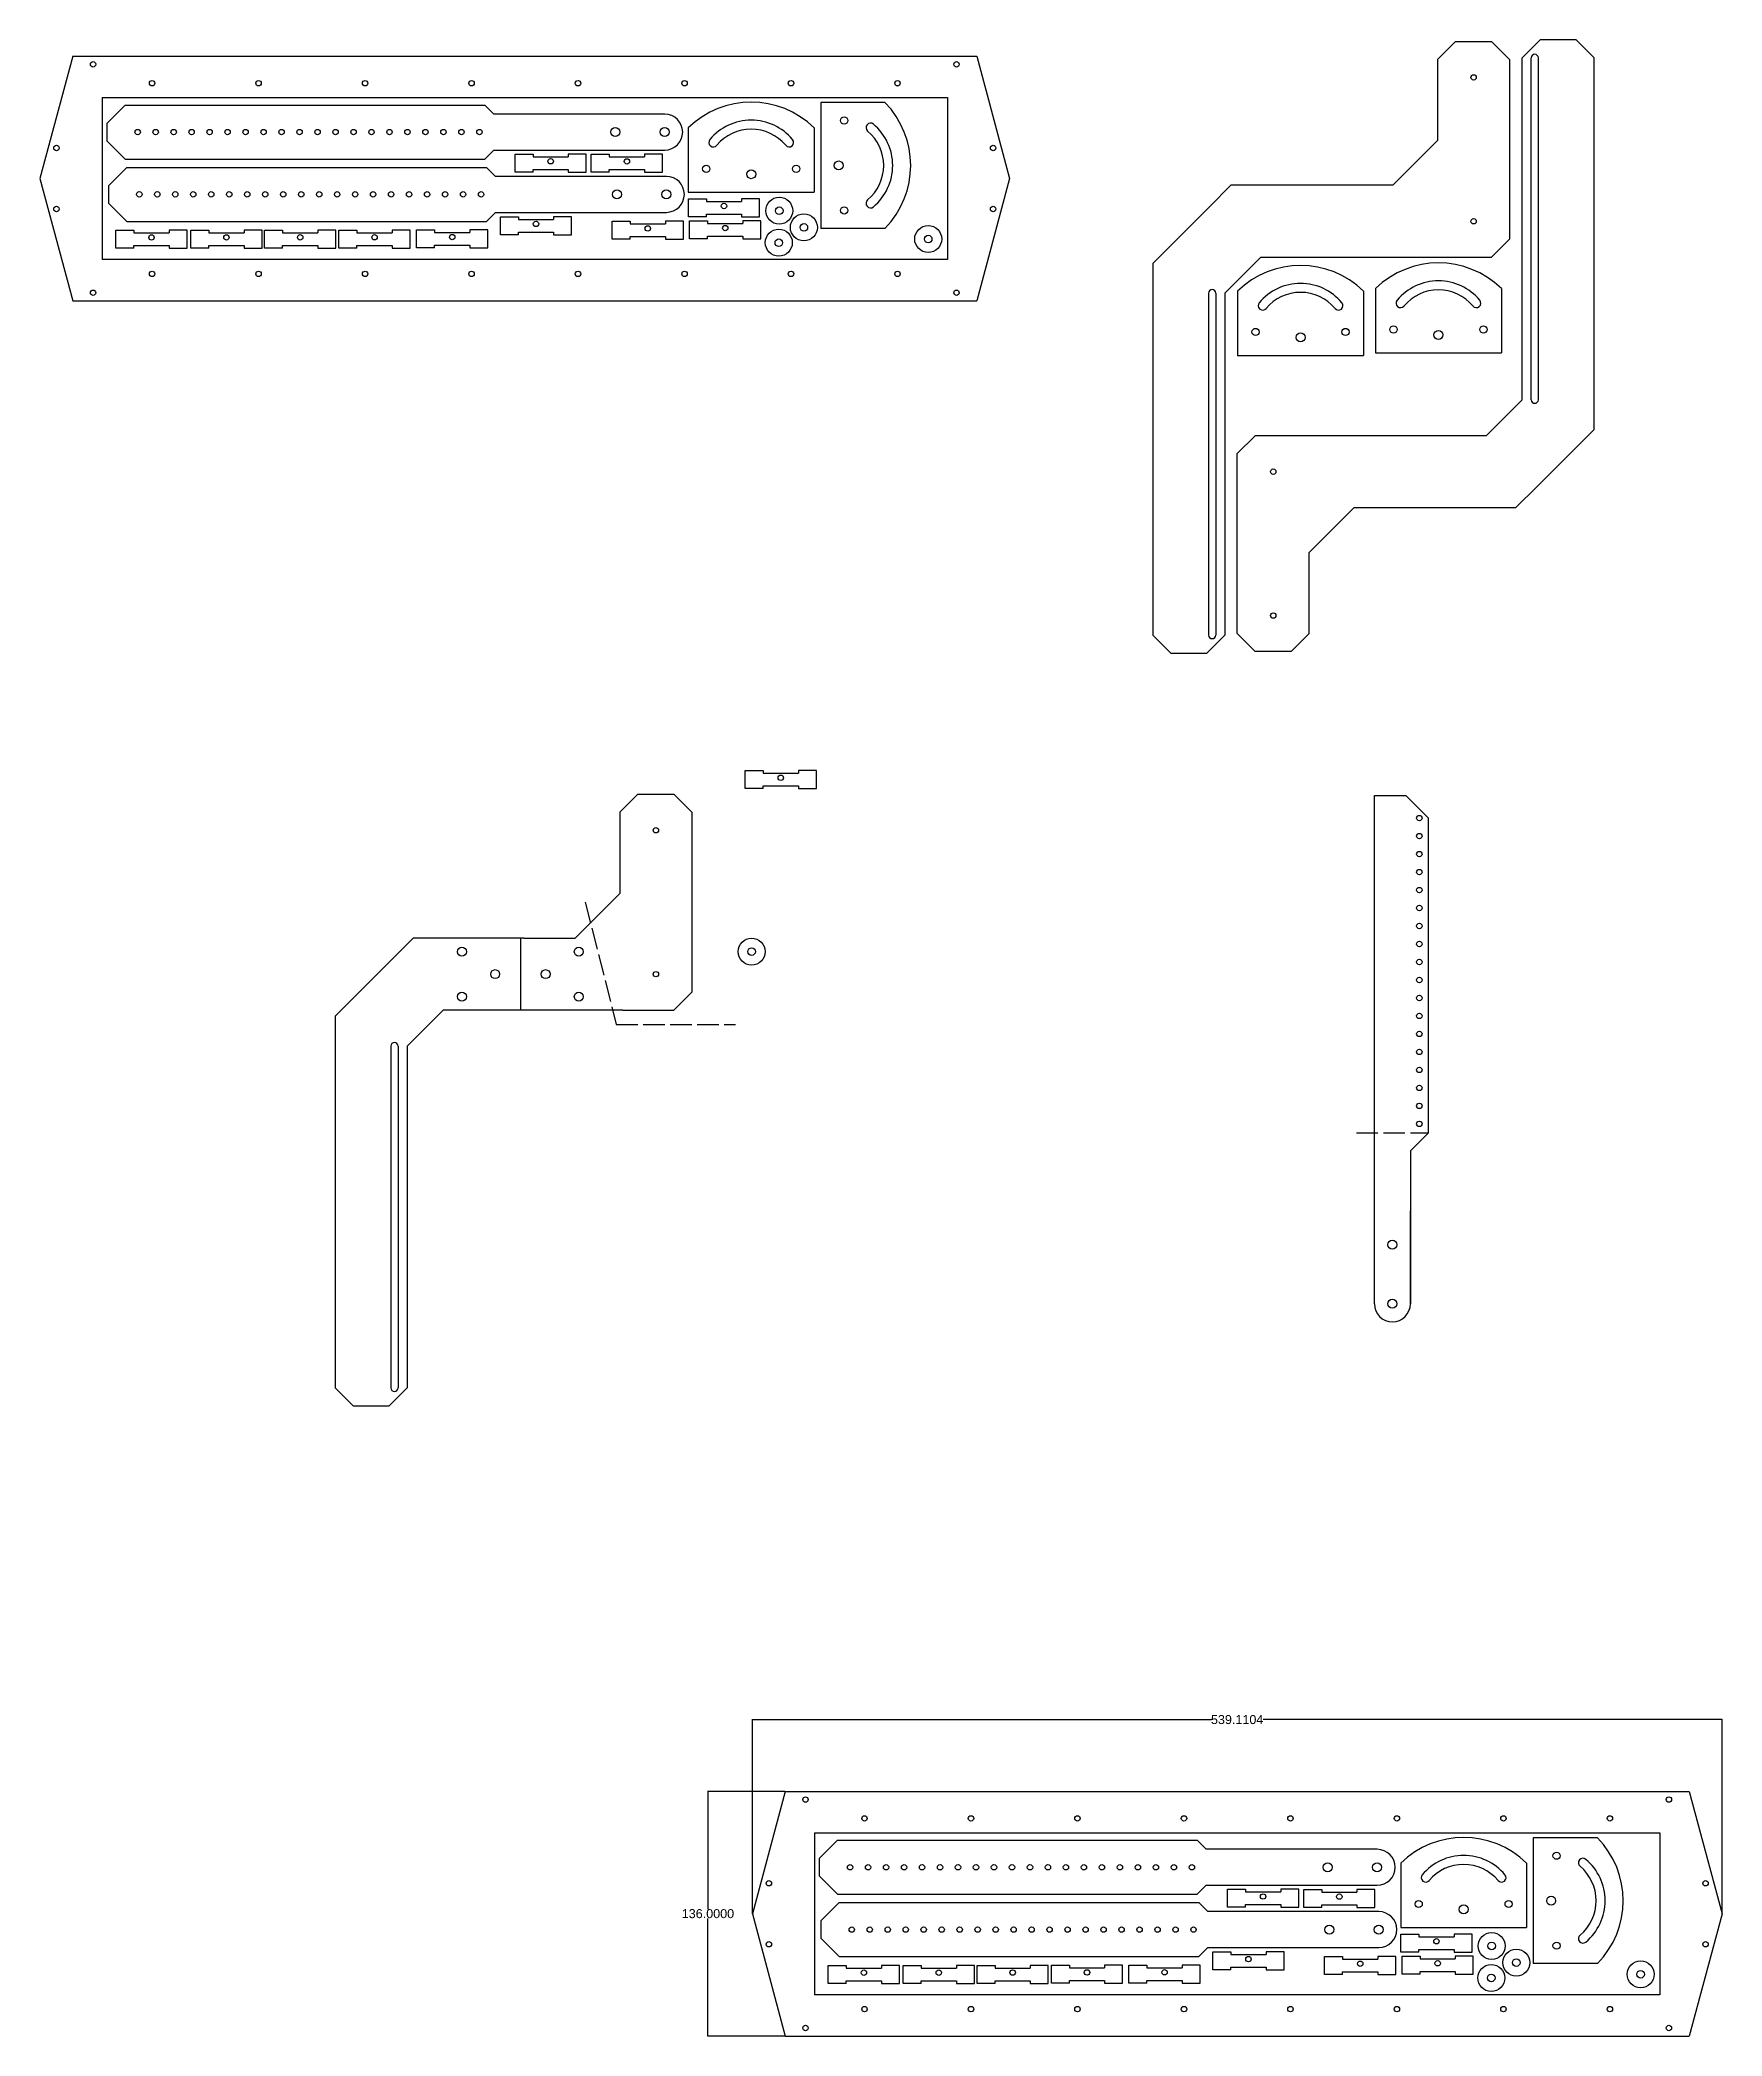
# Model space of a CAD drawing. Header units: inches. Extents: x 10703 to 14699, y 3470 to 5881.
# Drawn here: x 12657 to 13592, y 3877 to 4987 of the extents above; entities that cross this region are included whole.
import ezdxf

# ---------------------------------------------------------------- set-up
doc = ezdxf.new("R2010")
doc.units = ezdxf.units.IN
doc.header["$MEASUREMENT"] = 0
doc.linetypes.add('ACAD_ISO02W100', pattern=[15, 12, -3])
doc.layers.get('0').update_dxf_attribs({"true_color": 0xc2ced6})
doc.styles.get("Standard").update_dxf_attribs({"font": 'arial.ttf', "height": 5})
doc.dimstyles.get("Standard").update_dxf_attribs({"dimtxt": 5, "dimasz": 0.18, "dimexe": 0.18, "dimexo": 0.0625, "dimgap": 0.09, "dimtad": 0, "dimtih": 1, "dimtoh": 1, "dimdec": 4, "dimzin": 0, "dimdsep": 46, "dimtxsty": 'Standard', "dimcen": 0.09, "dimazin": 0, "dimtfac": 1, "dimtdec": 4, "dimtofl": 0, "dimtmove": 0, "dimatfit": 3, "dimfxl": 1, "dimtolj": 1, "dimtzin": 0, "dimarcsym": 0})

msp = doc.modelspace()

# ---------------------------------------------------------------- blocks, each defined once
blk = doc.blocks.new('*D79')
at = {"color": 0, "lineweight": -2, "transparency": 16777216}
for p, q in [((13053.4, 3945.3), (13053.4, 4053.4)), ((13053.6, 4053.2), (13308.6, 4053.2)), ((13592.3, 4053.2), (13337.3, 4053.2)), ((13592.5, 3945.3), (13592.5, 4053.4))]:
    blk.add_line(p, q, dxfattribs=at)
at = {"color": 0, "transparency": 16777216}
for points in [[(13053.6, 4053.2), (13053.6, 4053.1), (13053.4, 4053.2)], [(13592.3, 4053.2), (13592.3, 4053.1), (13592.5, 4053.2)]]:
    blk.add_solid(points, dxfattribs=at)
at = {"layer": 'Defpoints', "color": 0, "transparency": 16777216}
for p in [(13053.4, 4053.2), (13053.4, 3945.3), (13592.5, 3945.3)]:
    blk.add_point(p, dxfattribs=at)
at = {"color": 0, "transparency": 16777216, "insert": (13322.9, 4053.2), "char_height": 5, "attachment_point": 5}
blk.add_mtext('\\A1;539.1104', dxfattribs=at)
blk = doc.blocks.new('*D80')
at = {"color": 0, "lineweight": -2, "transparency": 16777216}
for p, q in [((13071.5, 4013.3), (13028.5, 4013.3)), ((13028.7, 4013.1), (13028.7, 3947.9)), ((13028.7, 3877.5), (13028.7, 3942.6)), ((13071.5, 3877.3), (13028.5, 3877.3))]:
    blk.add_line(p, q, dxfattribs=at)
at = {"color": 0, "transparency": 16777216}
for points in [[(13028.7, 4013.1), (13028.7, 4013.1), (13028.7, 4013.3)], [(13028.7, 3877.5), (13028.7, 3877.5), (13028.7, 3877.3)]]:
    blk.add_solid(points, dxfattribs=at)
at = {"layer": 'Defpoints', "color": 0, "transparency": 16777216}
for p in [(13071.6, 4013.3), (13028.7, 3877.3), (13071.6, 3877.3)]:
    blk.add_point(p, dxfattribs=at)
at = {"color": 0, "transparency": 16777216, "insert": (13028.7, 3945.3), "char_height": 5, "attachment_point": 5}
blk.add_mtext('\\A1;136.0000', dxfattribs=at)

# ---------------------------------------------------------------- dimensions: what is measured, and where the dimension line sits
dim = msp.add_linear_dim(base=(13053.38485, 4053.17757), p1=(13592.49525, 3945.27381), p2=(13053.38485, 3945.27381), dimstyle='Standard')
dim.commit()
dim.dimension.update_dxf_attribs({"geometry": '*D79', "text_midpoint": (13322.94005, 4053.17757)})
dim = msp.add_linear_dim(base=(13028.68371, 3877.27381), p1=(13071.60539, 4013.27381), p2=(13071.60539, 3877.27381), angle=90, dimstyle='Standard')
dim.commit()
dim.dimension.update_dxf_attribs({"geometry": '*D80', "text_midpoint": (13028.68371, 3945.27381)})

# ---------------------------------------------------------------- linework, layer by layer
for p, q in [((13444.36585, 4986.13284), (13434.36585, 4976.13284)), ((13444.36585, 4986.13284), (13464.36585, 4986.13284)), ((13474.36585, 4976.13284), (13464.36585, 4986.13284)), ((13491.35167, 4986.96173), (13481.35167, 4976.96173)), ((13511.35167, 4986.96173), (13491.35167, 4986.96173)), ((13521.35167, 4976.96173), (13511.35167, 4986.96173)), ((12675.53876, 4977.90883), (12657.31821, 4909.90883)), ((12675.53876, 4977.90883), (13178.20806, 4977.90883)), ((13178.20806, 4977.90883), (13196.42861, 4909.90883)), ((13434.36585, 4976.13284), (13434.36585, 4931.05373)), ((13474.36585, 4976.13284), (13474.36585, 4876.13284)), ((13481.35167, 4786.96173), (13481.35167, 4976.96173)), ((13486.35167, 4786.96173), (13486.35167, 4976.96173)), ((13490.35167, 4786.96173), (13490.35167, 4976.96173)), ((13521.35167, 4770.39319), (13521.35167, 4976.96173)), ((12691.87341, 4954.90883), (12691.87341, 4864.90883)), ((12691.87341, 4954.90883), (13161.87341, 4954.90883)), ((12691.87341, 4954.90883), (12719.67341, 4954.90883)), ((12704.66068, 4950.73725), (12694.66068, 4940.73725)), ((12704.66068, 4950.73725), (12904.66068, 4950.73725)), ((12719.67341, 4954.90883), (12778.87341, 4954.90883)), ((12909.66068, 4945.73725), (12904.66068, 4950.73725)), ((13127.11995, 4952.16379), (13091.41281, 4952.16379)), ((13091.41281, 4952.16379), (13091.41281, 4917.16379)), ((13161.87341, 4954.90883), (13161.87341, 4864.90883)), ((12694.66068, 4930.73725), (12694.66068, 4940.73725)), ((13004.66068, 4945.73725), (12909.66068, 4945.73725)), ((12704.66068, 4920.73725), (12694.66068, 4930.73725)), ((13017.76099, 4938.02987), (13017.76099, 4902.32273)), ((13087.76099, 4938.02987), (13087.76099, 4902.32273)), ((13409.44495, 4906.13284), (13434.36585, 4931.05373)), ((12705.57379, 4916.10917), (12695.57379, 4906.10917)), ((12704.66068, 4920.73725), (12904.66068, 4920.73725)), ((12705.57379, 4916.10917), (12905.57379, 4916.10917)), ((12909.66068, 4925.73725), (12904.66068, 4920.73725)), ((12910.57379, 4911.10917), (12905.57379, 4916.10917)), ((12909.66068, 4925.73725), (13004.66068, 4925.73725)), ((12921.47606, 4913.50374), (12921.47606, 4923.50374)), ((12921.47606, 4923.50374), (12931.47606, 4923.50374)), ((12931.47606, 4923.50374), (12931.47606, 4922.00374)), ((12931.47606, 4922.00374), (12951.07606, 4922.00374)), ((12961.07606, 4923.50374), (12951.07606, 4923.50374)), ((12951.07606, 4923.50374), (12951.07606, 4922.00374)), ((12961.07606, 4913.50374), (12961.07606, 4923.50374)), ((12963.85147, 4913.43064), (12963.85147, 4923.43064)), ((12963.85147, 4923.43064), (12973.85147, 4923.43064)), ((12973.85147, 4923.43064), (12973.85147, 4921.93064)), ((12973.85147, 4921.93064), (12993.45147, 4921.93064)), ((13003.45147, 4923.43064), (12993.45147, 4923.43064)), ((12993.45147, 4923.43064), (12993.45147, 4921.93064)), ((13003.45147, 4913.43064), (13003.45147, 4923.43064)), ((13091.41281, 4917.16379), (13091.41281, 4882.16379)), ((12657.31821, 4909.90883), (12675.53876, 4841.90883)), ((12695.57379, 4896.10917), (12695.57379, 4906.10917)), ((13005.57379, 4911.10917), (12910.57379, 4911.10917)), ((12931.47606, 4913.50374), (12921.47606, 4913.50374)), ((12931.47606, 4913.50374), (12931.47606, 4915.00374)), ((12931.47606, 4915.00374), (12951.07606, 4915.00374)), ((12951.07606, 4915.00374), (12951.07606, 4913.50374)), ((12951.07606, 4913.50374), (12961.07606, 4913.50374)), ((12973.85147, 4913.43064), (12963.85147, 4913.43064)), ((12973.85147, 4913.43064), (12973.85147, 4914.93064)), ((12973.85147, 4914.93064), (12993.45147, 4914.93064)), ((12993.45147, 4914.93064), (12993.45147, 4913.43064)), ((12993.45147, 4913.43064), (13003.45147, 4913.43064)), ((13196.42861, 4909.90883), (13178.20806, 4841.90883)), ((13307.72923, 4894.41711), (13319.44495, 4906.13284)), ((13336.0135, 4906.13284), (13319.44495, 4906.13284)), ((13409.44495, 4906.13284), (13336.0135, 4906.13284)), ((12705.57379, 4886.10917), (12695.57379, 4896.10917)), ((13017.76099, 4902.32273), (13052.76099, 4902.32273)), ((13017.81849, 4888.62404), (13017.81849, 4898.62404)), ((13017.81849, 4898.62404), (13027.81849, 4898.62404)), ((13027.81849, 4898.62404), (13027.81849, 4897.12404)), ((13027.81849, 4897.12404), (13047.41849, 4897.12404)), ((13057.41849, 4898.62404), (13047.41849, 4898.62404)), ((13047.41849, 4898.62404), (13047.41849, 4897.12404)), ((13052.76099, 4902.32273), (13087.76099, 4902.32273)), ((13057.41849, 4888.62404), (13057.41849, 4898.62404)), ((13307.72923, 4894.41711), (13276.0135, 4862.70138)), ((12705.57379, 4886.10917), (12905.57379, 4886.10917)), ((12910.57379, 4891.10917), (12905.57379, 4886.10917)), ((12910.57379, 4891.10917), (13005.57379, 4891.10917)), ((12913.32439, 4878.6728), (12913.32439, 4888.6728)), ((12913.32439, 4888.6728), (12923.32439, 4888.6728)), ((12923.32439, 4888.6728), (12923.32439, 4887.1728)), ((12923.32439, 4887.1728), (12942.92439, 4887.1728)), ((12952.92439, 4888.6728), (12942.92439, 4888.6728)), ((12942.92439, 4888.6728), (12942.92439, 4887.1728)), ((12952.92439, 4878.6728), (12952.92439, 4888.6728)), ((12975.44373, 4876.14451), (12975.44373, 4886.14451)), ((12975.44373, 4886.14451), (12985.44373, 4886.14451)), ((12985.44373, 4886.14451), (12985.44373, 4884.64451)), ((12985.44373, 4884.64451), (13005.04373, 4884.64451)), ((13015.04373, 4886.14451), (13005.04373, 4886.14451)), ((13005.04373, 4886.14451), (13005.04373, 4884.64451)), ((13015.04373, 4876.14451), (13015.04373, 4886.14451)), ((13027.81849, 4888.62404), (13017.81849, 4888.62404)), ((13018.5159, 4876.36959), (13018.5159, 4886.36959)), ((13018.5159, 4886.36959), (13028.5159, 4886.36959)), ((13027.81849, 4888.62404), (13027.81849, 4890.12404)), ((13027.81849, 4890.12404), (13047.41849, 4890.12404)), ((13028.5159, 4886.36959), (13028.5159, 4884.86959)), ((13028.5159, 4884.86959), (13048.1159, 4884.86959)), ((13047.41849, 4890.12404), (13047.41849, 4888.62404)), ((13047.41849, 4888.62404), (13057.41849, 4888.62404)), ((13058.1159, 4886.36959), (13048.1159, 4886.36959)), ((13048.1159, 4886.36959), (13048.1159, 4884.86959)), ((13058.1159, 4876.36959), (13058.1159, 4886.36959)), ((12699.54698, 4871.15682), (12699.54698, 4881.15682)), ((12699.54698, 4881.15682), (12709.54698, 4881.15682)), ((12709.54698, 4881.15682), (12709.54698, 4879.65682)), ((12709.54698, 4879.65682), (12729.14698, 4879.65682)), ((12709.54698, 4871.15682), (12709.54698, 4872.65682)), ((12709.54698, 4872.65682), (12729.14698, 4872.65682)), ((12739.14698, 4881.15682), (12729.14698, 4881.15682)), ((12729.14698, 4881.15682), (12729.14698, 4879.65682)), ((12729.14698, 4872.65682), (12729.14698, 4871.15682)), ((12739.14698, 4871.15682), (12739.14698, 4881.15682)), ((12741.18053, 4871.16777), (12741.18053, 4881.16777)), ((12741.18053, 4881.16777), (12751.18053, 4881.16777)), ((12751.18053, 4881.16777), (12751.18053, 4879.66777)), ((12751.18053, 4879.66777), (12770.78053, 4879.66777)), ((12751.18053, 4871.16777), (12751.18053, 4872.66777)), ((12751.18053, 4872.66777), (12770.78053, 4872.66777)), ((12780.78053, 4881.16777), (12770.78053, 4881.16777)), ((12770.78053, 4881.16777), (12770.78053, 4879.66777)), ((12770.78053, 4872.66777), (12770.78053, 4871.16777)), ((12780.78053, 4871.16777), (12780.78053, 4881.16777)), ((12782.22582, 4871.21204), (12782.22582, 4881.21204)), ((12782.22582, 4881.21204), (12792.22582, 4881.21204)), ((12792.22582, 4881.21204), (12792.22582, 4879.71204)), ((12792.22582, 4879.71204), (12811.82582, 4879.71204)), ((12792.22582, 4871.21204), (12792.22582, 4872.71204)), ((12792.22582, 4872.71204), (12811.82582, 4872.71204)), ((12821.82582, 4881.21204), (12811.82582, 4881.21204)), ((12811.82582, 4881.21204), (12811.82582, 4879.71204)), ((12811.82582, 4872.71204), (12811.82582, 4871.21204)), ((12821.82582, 4871.21204), (12821.82582, 4881.21204)), ((12823.57138, 4871.26484), (12823.57138, 4881.26484)), ((12823.57138, 4881.26484), (12833.57138, 4881.26484)), ((12833.57138, 4881.26484), (12833.57138, 4879.76484)), ((12833.57138, 4879.76484), (12853.17138, 4879.76484)), ((12833.57138, 4871.26484), (12833.57138, 4872.76484)), ((12833.57138, 4872.76484), (12853.17138, 4872.76484)), ((12863.17138, 4881.26484), (12853.17138, 4881.26484)), ((12853.17138, 4881.26484), (12853.17138, 4879.76484)), ((12853.17138, 4872.76484), (12853.17138, 4871.26484)), ((12863.17138, 4871.26484), (12863.17138, 4881.26484)), ((12866.71076, 4871.3716), (12866.71076, 4881.3716)), ((12866.71076, 4881.3716), (12876.71076, 4881.3716)), ((12876.71076, 4881.3716), (12876.71076, 4879.8716)), ((12876.71076, 4879.8716), (12896.31076, 4879.8716)), ((12876.71076, 4871.3716), (12876.71076, 4872.8716)), ((12876.71076, 4872.8716), (12896.31076, 4872.8716)), ((12906.31076, 4881.3716), (12896.31076, 4881.3716)), ((12896.31076, 4881.3716), (12896.31076, 4879.8716)), ((12896.31076, 4872.8716), (12896.31076, 4871.3716)), ((12906.31076, 4871.3716), (12906.31076, 4881.3716)), ((12923.32439, 4878.6728), (12913.32439, 4878.6728)), ((12923.32439, 4878.6728), (12923.32439, 4880.1728)), ((12923.32439, 4880.1728), (12942.92439, 4880.1728)), ((12942.92439, 4880.1728), (12942.92439, 4878.6728)), ((12942.92439, 4878.6728), (12952.92439, 4878.6728)), ((12985.44373, 4876.14451), (12975.44373, 4876.14451)), ((12985.44373, 4876.14451), (12985.44373, 4877.64451)), ((12985.44373, 4877.64451), (13005.04373, 4877.64451)), ((13005.04373, 4877.64451), (13005.04373, 4876.14451)), ((13005.04373, 4876.14451), (13015.04373, 4876.14451)), ((13028.5159, 4876.36959), (13018.5159, 4876.36959)), ((13028.5159, 4876.36959), (13028.5159, 4877.86959)), ((13028.5159, 4877.86959), (13048.1159, 4877.86959)), ((13048.1159, 4877.86959), (13048.1159, 4876.36959)), ((13048.1159, 4876.36959), (13058.1159, 4876.36959)), ((13127.11995, 4882.16379), (13091.41281, 4882.16379)), ((13464.36585, 4866.13284), (13474.36585, 4876.13284)), ((13161.87341, 4864.90883), (12691.87341, 4864.90883)), ((12709.54698, 4871.15682), (12699.54698, 4871.15682)), ((12729.14698, 4871.15682), (12739.14698, 4871.15682)), ((12751.18053, 4871.16777), (12741.18053, 4871.16777)), ((12770.78053, 4871.16777), (12780.78053, 4871.16777)), ((12792.22582, 4871.21204), (12782.22582, 4871.21204)), ((12811.82582, 4871.21204), (12821.82582, 4871.21204)), ((12833.57138, 4871.26484), (12823.57138, 4871.26484)), ((12853.17138, 4871.26484), (12863.17138, 4871.26484)), ((12876.71076, 4871.3716), (12866.71076, 4871.3716)), ((12896.31076, 4871.3716), (12906.31076, 4871.3716)), ((13276.0135, 4862.70138), (13276.0135, 4656.13284)), ((13336.0135, 4866.13284), (13316.0135, 4846.13284)), ((13336.0135, 4866.13284), (13436.0135, 4866.13284)), ((13436.0135, 4866.13284), (13464.36585, 4866.13284)), ((12675.53876, 4841.90883), (13178.20806, 4841.90883)), ((13307.0135, 4846.13284), (13307.0135, 4656.13284)), ((13311.0135, 4846.13284), (13311.0135, 4656.13284)), ((13316.0135, 4846.13284), (13316.0135, 4656.13284)), ((13323.15305, 4847.31925), (13323.15305, 4811.61211)), ((13393.15305, 4847.31925), (13393.15305, 4811.61211)), ((13399.81471, 4848.7075), (13399.81471, 4813.00036)), ((13469.81471, 4848.7075), (13469.81471, 4813.00036)), ((13323.15305, 4811.61211), (13358.15305, 4811.61211)), ((13358.15305, 4811.61211), (13393.15305, 4811.61211)), ((13399.81471, 4813.00036), (13434.81471, 4813.00036)), ((13434.81471, 4813.00036), (13469.81471, 4813.00036)), ((13461.35167, 4766.96173), (13481.35167, 4786.96173)), ((13332.99931, 4766.96173), (13322.99931, 4756.96173)), ((13361.35167, 4766.96173), (13332.99931, 4766.96173)), ((13461.35167, 4766.96173), (13361.35167, 4766.96173)), ((13489.63594, 4738.67746), (13521.35167, 4770.39319)), ((13322.99931, 4656.96173), (13322.99931, 4756.96173)), ((13489.63594, 4738.67746), (13477.92021, 4726.96173)), ((13387.92021, 4726.96173), (13362.99931, 4702.04083)), ((13387.92021, 4726.96173), (13461.35167, 4726.96173)), ((13461.35167, 4726.96173), (13477.92021, 4726.96173)), ((13362.99931, 4656.96173), (13362.99931, 4702.04083)), ((13276.0135, 4656.13284), (13286.0135, 4646.13284)), ((13306.0135, 4646.13284), (13316.0135, 4656.13284)), ((13322.99931, 4656.96173), (13332.99931, 4646.96173)), ((13352.99931, 4646.96173), (13362.99931, 4656.96173)), ((13286.0135, 4646.13284), (13306.0135, 4646.13284)), ((13352.99931, 4646.96173), (13332.99931, 4646.96173)), ((13049.40375, 4570.77108), (13049.40375, 4580.77108)), ((13049.40375, 4580.77108), (13059.40375, 4580.77108)), ((13059.40375, 4580.77108), (13059.40375, 4579.27108)), ((13059.40375, 4579.27108), (13079.00375, 4579.27108)), ((13059.40375, 4570.77108), (13059.40375, 4572.27108)), ((13059.40375, 4572.27108), (13079.00375, 4572.27108)), ((13089.00375, 4580.77108), (13079.00375, 4580.77108)), ((13079.00375, 4580.77108), (13079.00375, 4579.27108)), ((13079.00375, 4572.27108), (13079.00375, 4570.77108)), ((13089.00375, 4570.77108), (13089.00375, 4580.77108)), ((12989.76036, 4567.61005), (12979.76036, 4557.61005)), ((12989.76036, 4567.61005), (13009.76036, 4567.61005)), ((13019.76036, 4557.61005), (13009.76036, 4567.61005)), ((13059.40375, 4570.77108), (13049.40375, 4570.77108)), ((13079.00375, 4570.77108), (13089.00375, 4570.77108)), ((13399.20297, 4284.36971), (13399.20297, 4566.86971)), ((13399.20297, 4566.86971), (13416.70297, 4566.86971)), ((13416.70297, 4566.86971), (13429.20297, 4554.36971)), ((12979.76036, 4557.61005), (12979.76036, 4512.53095)), ((13019.76036, 4557.61005), (13019.76036, 4457.61005)), ((13429.20297, 4379.36971), (13429.20297, 4554.36971)), ((12954.83946, 4487.61005), (12979.76036, 4512.53095)), ((12853.12373, 4475.89432), (12864.83946, 4487.61005)), ((12881.408, 4487.61005), (12864.83946, 4487.61005)), ((12926.408, 4487.61005), (12864.83946, 4487.61005)), ((12924.408, 4487.61005), (12924.408, 4447.61005)), ((12926.408, 4487.61005), (12954.83946, 4487.61005)), ((12853.12373, 4475.89432), (12821.408, 4444.17859)), ((13009.76036, 4447.61005), (13019.76036, 4457.61005)), ((12821.408, 4444.17859), (12821.408, 4237.61005)), ((12881.408, 4447.61005), (12861.408, 4427.61005)), ((12926.408, 4447.61005), (12881.408, 4447.61005)), ((12981.408, 4447.61005), (12926.408, 4447.61005)), ((12981.408, 4447.61005), (13009.76036, 4447.61005)), ((12852.408, 4427.61005), (12852.408, 4237.61005)), ((12856.408, 4427.61005), (12856.408, 4237.61005)), ((12861.408, 4427.61005), (12861.408, 4237.61005)), ((13419.20297, 4369.36971), (13429.20297, 4379.36971)), ((13419.20297, 4369.36971), (13419.20297, 4284.36971)), ((13419.20297, 4284.36971), (13419.20297, 4335.96971)), ((12821.408, 4237.61005), (12831.408, 4227.61005)), ((12851.408, 4227.61005), (12861.408, 4237.61005)), ((12831.408, 4227.61005), (12851.408, 4227.61005)), ((13071.60539, 4013.27381), (13053.38485, 3945.27381)), ((13071.60539, 4013.27381), (13574.2747, 4013.27381)), ((13574.2747, 4013.27381), (13592.49525, 3945.27381)), ((13087.94005, 3990.27381), (13087.94005, 3900.27381)), ((13087.94005, 3990.27381), (13557.94005, 3990.27381)), ((13087.94005, 3990.27381), (13115.74005, 3990.27381)), ((13100.72732, 3986.10223), (13090.72732, 3976.10223)), ((13100.72732, 3986.10223), (13300.72732, 3986.10223)), ((13115.74005, 3990.27381), (13174.94005, 3990.27381)), ((13305.72732, 3981.10223), (13300.72732, 3986.10223)), ((13523.18659, 3987.52877), (13487.47945, 3987.52877)), ((13487.47945, 3987.52877), (13487.47945, 3952.52877)), ((13557.94005, 3990.27381), (13557.94005, 3900.27381)), ((13090.72732, 3966.10223), (13090.72732, 3976.10223)), ((13400.72732, 3981.10223), (13305.72732, 3981.10223)), ((13413.82763, 3973.39485), (13413.82763, 3937.68771)), ((13483.82763, 3973.39485), (13483.82763, 3937.68771)), ((13100.72732, 3956.10223), (13090.72732, 3966.10223)), ((13101.64043, 3951.47415), (13091.64043, 3941.47415)), ((13100.72732, 3956.10223), (13300.72732, 3956.10223)), ((13101.64043, 3951.47415), (13301.64043, 3951.47415)), ((13305.72732, 3961.10223), (13300.72732, 3956.10223)), ((13306.64043, 3946.47415), (13301.64043, 3951.47415)), ((13305.72732, 3961.10223), (13400.72732, 3961.10223)), ((13317.5427, 3948.86873), (13317.5427, 3958.86873)), ((13317.5427, 3958.86873), (13327.5427, 3958.86873)), ((13327.5427, 3958.86873), (13327.5427, 3957.36873)), ((13327.5427, 3957.36873), (13347.1427, 3957.36873)), ((13357.1427, 3958.86873), (13347.1427, 3958.86873)), ((13347.1427, 3958.86873), (13347.1427, 3957.36873)), ((13357.1427, 3948.86873), (13357.1427, 3958.86873)), ((13359.91811, 3948.79562), (13359.91811, 3958.79562)), ((13359.91811, 3958.79562), (13369.91811, 3958.79562)), ((13369.91811, 3958.79562), (13369.91811, 3957.29562)), ((13369.91811, 3957.29562), (13389.51811, 3957.29562)), ((13399.51811, 3958.79562), (13389.51811, 3958.79562)), ((13389.51811, 3958.79562), (13389.51811, 3957.29562)), ((13399.51811, 3948.79562), (13399.51811, 3958.79562)), ((13487.47945, 3952.52877), (13487.47945, 3917.52877)), ((13053.38485, 3945.27381), (13071.60539, 3877.27381)), ((13091.64043, 3931.47415), (13091.64043, 3941.47415)), ((13401.64043, 3946.47415), (13306.64043, 3946.47415)), ((13327.5427, 3948.86873), (13317.5427, 3948.86873)), ((13327.5427, 3948.86873), (13327.5427, 3950.36873)), ((13327.5427, 3950.36873), (13347.1427, 3950.36873)), ((13347.1427, 3950.36873), (13347.1427, 3948.86873)), ((13347.1427, 3948.86873), (13357.1427, 3948.86873)), ((13369.91811, 3948.79562), (13359.91811, 3948.79562)), ((13369.91811, 3948.79562), (13369.91811, 3950.29562)), ((13369.91811, 3950.29562), (13389.51811, 3950.29562)), ((13389.51811, 3950.29562), (13389.51811, 3948.79562)), ((13389.51811, 3948.79562), (13399.51811, 3948.79562)), ((13592.49525, 3945.27381), (13574.2747, 3877.27381)), ((13101.64043, 3921.47415), (13091.64043, 3931.47415)), ((13413.82763, 3937.68771), (13448.82763, 3937.68771)), ((13413.88513, 3923.98902), (13413.88513, 3933.98902)), ((13413.88513, 3933.98902), (13423.88513, 3933.98902)), ((13423.88513, 3933.98902), (13423.88513, 3932.48902)), ((13423.88513, 3932.48902), (13443.48513, 3932.48902)), ((13453.48513, 3933.98902), (13443.48513, 3933.98902)), ((13443.48513, 3933.98902), (13443.48513, 3932.48902)), ((13448.82763, 3937.68771), (13483.82763, 3937.68771)), ((13453.48513, 3923.98902), (13453.48513, 3933.98902)), ((13101.64043, 3921.47415), (13301.64043, 3921.47415)), ((13306.64043, 3926.47415), (13301.64043, 3921.47415)), ((13306.64043, 3926.47415), (13401.64043, 3926.47415)), ((13309.39102, 3914.03778), (13309.39102, 3924.03778)), ((13309.39102, 3924.03778), (13319.39102, 3924.03778)), ((13319.39102, 3924.03778), (13319.39102, 3922.53778)), ((13319.39102, 3922.53778), (13338.99102, 3922.53778)), ((13348.99102, 3924.03778), (13338.99102, 3924.03778)), ((13338.99102, 3924.03778), (13338.99102, 3922.53778)), ((13348.99102, 3914.03778), (13348.99102, 3924.03778)), ((13371.51037, 3911.5095), (13371.51037, 3921.5095)), ((13371.51037, 3921.5095), (13381.51037, 3921.5095)), ((13381.51037, 3921.5095), (13381.51037, 3920.0095)), ((13381.51037, 3920.0095), (13401.11037, 3920.0095)), ((13411.11037, 3921.5095), (13401.11037, 3921.5095)), ((13401.11037, 3921.5095), (13401.11037, 3920.0095)), ((13411.11037, 3911.5095), (13411.11037, 3921.5095)), ((13423.88513, 3923.98902), (13413.88513, 3923.98902)), ((13414.58253, 3911.73458), (13414.58253, 3921.73458)), ((13414.58253, 3921.73458), (13424.58253, 3921.73458)), ((13423.88513, 3923.98902), (13423.88513, 3925.48902)), ((13423.88513, 3925.48902), (13443.48513, 3925.48902)), ((13424.58253, 3921.73458), (13424.58253, 3920.23458)), ((13424.58253, 3920.23458), (13444.18253, 3920.23458)), ((13443.48513, 3925.48902), (13443.48513, 3923.98902)), ((13443.48513, 3923.98902), (13453.48513, 3923.98902)), ((13454.18253, 3921.73458), (13444.18253, 3921.73458)), ((13444.18253, 3921.73458), (13444.18253, 3920.23458)), ((13454.18253, 3911.73458), (13454.18253, 3921.73458)), ((13523.18659, 3917.52877), (13487.47945, 3917.52877)), ((13095.61362, 3906.5218), (13095.61362, 3916.5218)), ((13095.61362, 3916.5218), (13105.61362, 3916.5218)), ((13105.61362, 3906.5218), (13095.61362, 3906.5218)), ((13105.61362, 3916.5218), (13105.61362, 3915.0218)), ((13105.61362, 3915.0218), (13125.21362, 3915.0218)), ((13105.61362, 3906.5218), (13105.61362, 3908.0218)), ((13105.61362, 3908.0218), (13125.21362, 3908.0218)), ((13135.21362, 3916.5218), (13125.21362, 3916.5218)), ((13125.21362, 3916.5218), (13125.21362, 3915.0218)), ((13125.21362, 3908.0218), (13125.21362, 3906.5218)), ((13125.21362, 3906.5218), (13135.21362, 3906.5218)), ((13135.21362, 3906.5218), (13135.21362, 3916.5218)), ((13137.24716, 3906.53275), (13137.24716, 3916.53275)), ((13137.24716, 3916.53275), (13147.24716, 3916.53275)), ((13147.24716, 3906.53275), (13137.24716, 3906.53275)), ((13147.24716, 3916.53275), (13147.24716, 3915.03275)), ((13147.24716, 3915.03275), (13166.84716, 3915.03275)), ((13147.24716, 3906.53275), (13147.24716, 3908.03275)), ((13147.24716, 3908.03275), (13166.84716, 3908.03275)), ((13176.84716, 3916.53275), (13166.84716, 3916.53275)), ((13166.84716, 3916.53275), (13166.84716, 3915.03275)), ((13166.84716, 3908.03275), (13166.84716, 3906.53275)), ((13166.84716, 3906.53275), (13176.84716, 3906.53275)), ((13176.84716, 3906.53275), (13176.84716, 3916.53275)), ((13178.29246, 3906.57702), (13178.29246, 3916.57702)), ((13178.29246, 3916.57702), (13188.29246, 3916.57702)), ((13188.29246, 3906.57702), (13178.29246, 3906.57702)), ((13188.29246, 3916.57702), (13188.29246, 3915.07702)), ((13188.29246, 3915.07702), (13207.89246, 3915.07702)), ((13188.29246, 3906.57702), (13188.29246, 3908.07702)), ((13188.29246, 3908.07702), (13207.89246, 3908.07702)), ((13217.89246, 3916.57702), (13207.89246, 3916.57702)), ((13207.89246, 3916.57702), (13207.89246, 3915.07702)), ((13207.89246, 3908.07702), (13207.89246, 3906.57702)), ((13207.89246, 3906.57702), (13217.89246, 3906.57702)), ((13217.89246, 3906.57702), (13217.89246, 3916.57702)), ((13219.63802, 3906.62982), (13219.63802, 3916.62982)), ((13219.63802, 3916.62982), (13229.63802, 3916.62982)), ((13229.63802, 3906.62982), (13219.63802, 3906.62982)), ((13229.63802, 3916.62982), (13229.63802, 3915.12982)), ((13229.63802, 3915.12982), (13249.23802, 3915.12982)), ((13229.63802, 3906.62982), (13229.63802, 3908.12982)), ((13229.63802, 3908.12982), (13249.23802, 3908.12982)), ((13259.23802, 3916.62982), (13249.23802, 3916.62982)), ((13249.23802, 3916.62982), (13249.23802, 3915.12982)), ((13249.23802, 3908.12982), (13249.23802, 3906.62982)), ((13249.23802, 3906.62982), (13259.23802, 3906.62982)), ((13259.23802, 3906.62982), (13259.23802, 3916.62982)), ((13262.7774, 3906.73658), (13262.7774, 3916.73658)), ((13262.7774, 3916.73658), (13272.7774, 3916.73658)), ((13272.7774, 3906.73658), (13262.7774, 3906.73658)), ((13272.7774, 3916.73658), (13272.7774, 3915.23658)), ((13272.7774, 3915.23658), (13292.3774, 3915.23658)), ((13272.7774, 3906.73658), (13272.7774, 3908.23658)), ((13272.7774, 3908.23658), (13292.3774, 3908.23658)), ((13302.3774, 3916.73658), (13292.3774, 3916.73658)), ((13292.3774, 3916.73658), (13292.3774, 3915.23658)), ((13292.3774, 3908.23658), (13292.3774, 3906.73658)), ((13292.3774, 3906.73658), (13302.3774, 3906.73658)), ((13302.3774, 3906.73658), (13302.3774, 3916.73658)), ((13319.39102, 3914.03778), (13309.39102, 3914.03778)), ((13319.39102, 3914.03778), (13319.39102, 3915.53778)), ((13319.39102, 3915.53778), (13338.99102, 3915.53778)), ((13338.99102, 3915.53778), (13338.99102, 3914.03778)), ((13338.99102, 3914.03778), (13348.99102, 3914.03778)), ((13381.51037, 3911.5095), (13371.51037, 3911.5095)), ((13381.51037, 3911.5095), (13381.51037, 3913.0095)), ((13381.51037, 3913.0095), (13401.11037, 3913.0095)), ((13401.11037, 3913.0095), (13401.11037, 3911.5095)), ((13401.11037, 3911.5095), (13411.11037, 3911.5095)), ((13424.58253, 3911.73458), (13414.58253, 3911.73458)), ((13424.58253, 3911.73458), (13424.58253, 3913.23458)), ((13424.58253, 3913.23458), (13444.18253, 3913.23458)), ((13444.18253, 3913.23458), (13444.18253, 3911.73458)), ((13444.18253, 3911.73458), (13454.18253, 3911.73458)), ((13557.94005, 3900.27381), (13087.94005, 3900.27381)), ((13071.60539, 3877.27381), (13574.2747, 3877.27381))]:
    msp.add_line(p, q)
at = {"color": 2, "linetype": 'ACAD_ISO02W100'}
for p, q in [((12960.44161, 4507.66878), (12977.70106, 4439.61005)), ((12977.70106, 4439.61005), (13043.94147, 4439.61005)), ((13389.20297, 4379.36971), (13429.20297, 4379.36971))]:
    msp.add_line(p, q, dxfattribs=at)
for centre, radius in [((12686.87341, 4973.40883), 1.5), ((13166.87341, 4973.40883), 1.5), ((12719.67341, 4962.90883), 1.5), ((12778.87341, 4962.90883), 1.5), ((12838.07341, 4962.90883), 1.5), ((12897.27341, 4962.90883), 1.5), ((12956.47341, 4962.90883), 1.5), ((13015.67341, 4962.90883), 1.5), ((13074.87341, 4962.90883), 1.5), ((13134.07341, 4962.90883), 1.5), ((13454.36585, 4966.13284), 1.5), ((12977.16068, 4935.73725), 2.5), ((13004.66068, 4935.73725), 2.5), ((13104.41281, 4942.16379), 2), ((12666.5204, 4926.86522), 1.5), ((12711.66068, 4935.73725), 1.5), ((12721.66068, 4935.73725), 1.5), ((12731.66068, 4935.73725), 1.5), ((12741.66068, 4935.73725), 1.5), ((12751.66068, 4935.73725), 1.5), ((12761.66068, 4935.73725), 1.5), ((12771.66068, 4935.73725), 1.5), ((12781.66068, 4935.73725), 1.5), ((12791.66068, 4935.73725), 1.5), ((12801.66068, 4935.73725), 1.5), ((12811.66068, 4935.73725), 1.5), ((12821.66068, 4935.73725), 1.5), ((12831.66068, 4935.73725), 1.5), ((12841.66068, 4935.73725), 1.5), ((12851.66068, 4935.73725), 1.5), ((12861.66068, 4935.73725), 1.5), ((12871.66068, 4935.73725), 1.5), ((12881.66068, 4935.73725), 1.5), ((12891.66068, 4935.73725), 1.5), ((12901.66068, 4935.73725), 1.5), ((13187.22641, 4926.86522), 1.5), ((12941.27606, 4919.50374), 1.5), ((12983.65147, 4919.43064), 1.5), ((13027.76099, 4915.32273), 2), ((13077.76099, 4915.32273), 2), ((13101.41281, 4917.16379), 2.5), ((13052.76099, 4912.32273), 2.5), ((12666.5204, 4892.95244), 1.5), ((12712.57379, 4901.10917), 1.5), ((12722.57379, 4901.10917), 1.5), ((12732.57379, 4901.10917), 1.5), ((12742.57379, 4901.10917), 1.5), ((12752.57379, 4901.10917), 1.5), ((12762.57379, 4901.10917), 1.5), ((12772.57379, 4901.10917), 1.5), ((12782.57379, 4901.10917), 1.5), ((12792.57379, 4901.10917), 1.5), ((12802.57379, 4901.10917), 1.5), ((12812.57379, 4901.10917), 1.5), ((12822.57379, 4901.10917), 1.5), ((12832.57379, 4901.10917), 1.5), ((12842.57379, 4901.10917), 1.5), ((12852.57379, 4901.10917), 1.5), ((12862.57379, 4901.10917), 1.5), ((12872.57379, 4901.10917), 1.5), ((12882.57379, 4901.10917), 1.5), ((12892.57379, 4901.10917), 1.5), ((12902.57379, 4901.10917), 1.5), ((12978.07379, 4901.10917), 2.5), ((13005.57379, 4901.10917), 2.5), ((13037.61849, 4894.62404), 1.5), ((13068.332, 4892.00879), 7.5), ((13068.332, 4892.00879), 2.1), ((13104.41281, 4892.16379), 2), ((13187.22641, 4892.95244), 1.5), ((12933.12439, 4884.6728), 1.5), ((12995.24373, 4882.14451), 1.5), ((13038.3159, 4882.36959), 1.5), ((13082.02789, 4882.72393), 7.5), ((13082.02789, 4882.72393), 2.1), ((13151.15341, 4876.27058), 7.5), ((13454.36585, 4886.13284), 1.5), ((12719.34698, 4877.15682), 1.5), ((12760.98053, 4877.16777), 1.5), ((12802.02582, 4877.21204), 1.5), ((12843.37138, 4877.26484), 1.5), ((12886.51076, 4877.3716), 1.5), ((13068.09619, 4874.22941), 7.5), ((13068.09619, 4874.22941), 2.1), ((13151.15341, 4876.27058), 2.1), ((12719.67341, 4856.90883), 1.5), ((12778.87341, 4856.90883), 1.5), ((12838.07341, 4856.90883), 1.5), ((12897.27341, 4856.90883), 1.5), ((12956.47341, 4856.90883), 1.5), ((13015.67341, 4856.90883), 1.5), ((13074.87341, 4856.90883), 1.5), ((13134.07341, 4856.90883), 1.5), ((12686.87341, 4846.40883), 1.5), ((13166.87341, 4846.40883), 1.5), ((13409.81471, 4826.00036), 2), ((13459.81471, 4826.00036), 2), ((13333.15305, 4824.61211), 2), ((13358.15305, 4821.61211), 2.5), ((13383.15305, 4824.61211), 2), ((13434.81471, 4823.00036), 2.5), ((13342.99931, 4746.96173), 1.5), ((13342.99931, 4666.96173), 1.5), ((13069.20375, 4576.77108), 1.5), ((13424.20297, 4554.36971), 1.5), ((12999.76036, 4547.61005), 1.5), ((13424.20297, 4544.36971), 1.5), ((13424.20297, 4534.36971), 1.5), ((13424.20297, 4524.36971), 1.5), ((13424.20297, 4514.36971), 1.5), ((13424.20297, 4504.36971), 1.5), ((13424.20297, 4494.36971), 1.5), ((13052.95348, 4480.11659), 7.5), ((13424.20297, 4484.36971), 1.5), ((12891.908, 4480.11005), 2.5), ((12956.908, 4480.11005), 2.5), ((13052.95348, 4480.11659), 2.1), ((13424.20297, 4474.36971), 1.5), ((12910.408, 4467.61005), 2.5), ((12938.408, 4467.61005), 2.5), ((12999.76036, 4467.61005), 1.5), ((13424.20297, 4464.36971), 1.5), ((12891.908, 4455.11005), 2.5), ((12956.908, 4455.11005), 2.5), ((13424.20297, 4454.36971), 1.5), ((13424.20297, 4444.36971), 1.5), ((13424.20297, 4434.36971), 1.5), ((13424.20297, 4424.36971), 1.5), ((13424.20297, 4414.36971), 1.5), ((13424.20297, 4404.36971), 1.5), ((13424.20297, 4394.36971), 1.5), ((13424.20297, 4384.36971), 1.5), ((13409.20297, 4317.19771), 2.5), ((13409.20297, 4284.36971), 2.5), ((13082.94005, 4008.77381), 1.5), ((13562.94005, 4008.77381), 1.5), ((13115.74005, 3998.27381), 1.5), ((13174.94005, 3998.27381), 1.5), ((13234.14005, 3998.27381), 1.5), ((13293.34005, 3998.27381), 1.5), ((13352.54005, 3998.27381), 1.5), ((13411.74005, 3998.27381), 1.5), ((13470.94005, 3998.27381), 1.5), ((13530.14005, 3998.27381), 1.5), ((13373.22732, 3971.10223), 2.5), ((13400.72732, 3971.10223), 2.5), ((13500.47945, 3977.52877), 2), ((13062.58704, 3962.2302), 1.5), ((13107.72732, 3971.10223), 1.5), ((13117.72732, 3971.10223), 1.5), ((13127.72732, 3971.10223), 1.5), ((13137.72732, 3971.10223), 1.5), ((13147.72732, 3971.10223), 1.5), ((13157.72732, 3971.10223), 1.5), ((13167.72732, 3971.10223), 1.5), ((13177.72732, 3971.10223), 1.5), ((13187.72732, 3971.10223), 1.5), ((13197.72732, 3971.10223), 1.5), ((13207.72732, 3971.10223), 1.5), ((13217.72732, 3971.10223), 1.5), ((13227.72732, 3971.10223), 1.5), ((13237.72732, 3971.10223), 1.5), ((13247.72732, 3971.10223), 1.5), ((13257.72732, 3971.10223), 1.5), ((13267.72732, 3971.10223), 1.5), ((13277.72732, 3971.10223), 1.5), ((13287.72732, 3971.10223), 1.5), ((13297.72732, 3971.10223), 1.5), ((13583.29305, 3962.2302), 1.5), ((13337.3427, 3954.86873), 1.5), ((13379.71811, 3954.79562), 1.5), ((13423.82763, 3950.68771), 2), ((13473.82763, 3950.68771), 2), ((13497.47945, 3952.52877), 2.5), ((13448.82763, 3947.68771), 2.5), ((13062.58704, 3928.31742), 1.5), ((13108.64043, 3936.47415), 1.5), ((13118.64043, 3936.47415), 1.5), ((13128.64043, 3936.47415), 1.5), ((13138.64043, 3936.47415), 1.5), ((13148.64043, 3936.47415), 1.5), ((13158.64043, 3936.47415), 1.5), ((13168.64043, 3936.47415), 1.5), ((13178.64043, 3936.47415), 1.5), ((13188.64043, 3936.47415), 1.5), ((13198.64043, 3936.47415), 1.5), ((13208.64043, 3936.47415), 1.5), ((13218.64043, 3936.47415), 1.5), ((13228.64043, 3936.47415), 1.5), ((13238.64043, 3936.47415), 1.5), ((13248.64043, 3936.47415), 1.5), ((13258.64043, 3936.47415), 1.5), ((13268.64043, 3936.47415), 1.5), ((13278.64043, 3936.47415), 1.5), ((13288.64043, 3936.47415), 1.5), ((13298.64043, 3936.47415), 1.5), ((13374.14043, 3936.47415), 2.5), ((13401.64043, 3936.47415), 2.5), ((13433.68513, 3929.98902), 1.5), ((13464.39864, 3927.37377), 7.5), ((13464.39864, 3927.37377), 2.1), ((13500.47945, 3927.52877), 2), ((13583.29305, 3928.31742), 1.5), ((13329.19102, 3920.03778), 1.5), ((13391.31037, 3917.5095), 1.5), ((13434.38253, 3917.73458), 1.5), ((13478.09453, 3918.08891), 7.5), ((13478.09453, 3918.08891), 2.1), ((13547.22005, 3911.63557), 7.5), ((13115.41362, 3912.5218), 1.5), ((13157.04716, 3912.53275), 1.5), ((13198.09246, 3912.57702), 1.5), ((13239.43802, 3912.62982), 1.5), ((13282.5774, 3912.73658), 1.5), ((13464.16283, 3909.59439), 7.5), ((13464.16283, 3909.59439), 2.1), ((13547.22005, 3911.63557), 2.1), ((13115.74005, 3892.27381), 1.5), ((13174.94005, 3892.27381), 1.5), ((13234.14005, 3892.27381), 1.5), ((13293.34005, 3892.27381), 1.5), ((13352.54005, 3892.27381), 1.5), ((13411.74005, 3892.27381), 1.5), ((13470.94005, 3892.27381), 1.5), ((13530.14005, 3892.27381), 1.5), ((13082.94005, 3881.77381), 1.5), ((13562.94005, 3881.77381), 1.5)]:
    msp.add_circle(centre, radius)
for centre, radius, start, end in [((13488.35167, 4976.96173), 2, 0, 180), ((13052.76099, 4902.32273), 50, 45.572996, 134.427004), ((13091.41281, 4917.16379), 50, 315.572996, 44.427004), ((13004.66068, 4935.73725), 10, 270, 90), ((13052.76099, 4912.32273), 30, 40, 140), ((13119.08947, 4938.23001), 2.5, 50, 230), ((13101.41281, 4917.16379), 30, 310, 50), ((13031.69477, 4929.99939), 2.5, 140, 320), ((13052.76099, 4912.32273), 25, 40, 140), ((13073.82722, 4929.99939), 2.5, 220, 40), ((13101.41281, 4917.16379), 25, 310, 50), ((13005.57379, 4901.10917), 10, 270, 90), ((13119.08947, 4896.09757), 2.5, 130, 310), ((13358.15305, 4811.61211), 50, 45.572996, 134.427004), ((13434.81471, 4813.00036), 50, 45.572996, 134.427004), ((13358.15305, 4821.61211), 30, 40, 140), ((13434.81471, 4823.00036), 30, 40, 140), ((13309.0135, 4846.13284), 2, 0, 180), ((13337.08683, 4839.28877), 2.5, 140, 320), ((13358.15305, 4821.61211), 25, 40, 140), ((13379.21927, 4839.28877), 2.5, 220, 40), ((13413.74849, 4840.67702), 2.5, 140, 320), ((13434.81471, 4823.00036), 25, 40, 140), ((13455.88093, 4840.67702), 2.5, 220, 40), ((13488.35167, 4786.96173), 2, 180, 0), ((13309.0135, 4656.13284), 2, 180, 0), ((12854.408, 4427.61005), 2, 0, 180), ((13409.20297, 4284.36971), 10, 180, 0), ((12854.408, 4237.61005), 2, 180, 0), ((13448.82763, 3937.68771), 50, 45.572996, 134.427004), ((13487.47945, 3952.52877), 50, 315.572996, 44.427004), ((13400.72732, 3971.10223), 10, 270, 90), ((13448.82763, 3947.68771), 30, 40, 140), ((13448.82763, 3947.68771), 25, 40, 140), ((13515.15611, 3973.59499), 2.5, 50, 230), ((13497.47945, 3952.52877), 30, 310, 50), ((13427.76141, 3965.36437), 2.5, 140, 320), ((13469.89385, 3965.36437), 2.5, 220, 40), ((13497.47945, 3952.52877), 25, 310, 50), ((13401.64043, 3936.47415), 10, 270, 90), ((13515.15611, 3931.46255), 2.5, 130, 310)]:
    msp.add_arc(centre, radius, start, end)

msp.set_redraw_order([(e.dxf.handle, doc.entitydb.next_handle()) for e in msp.query("TEXT MTEXT ATTDEF DIMENSION ARC_DIMENSION")])  # texts and dimensions are drawn at this point

doc.saveas('drawing.dxf')
